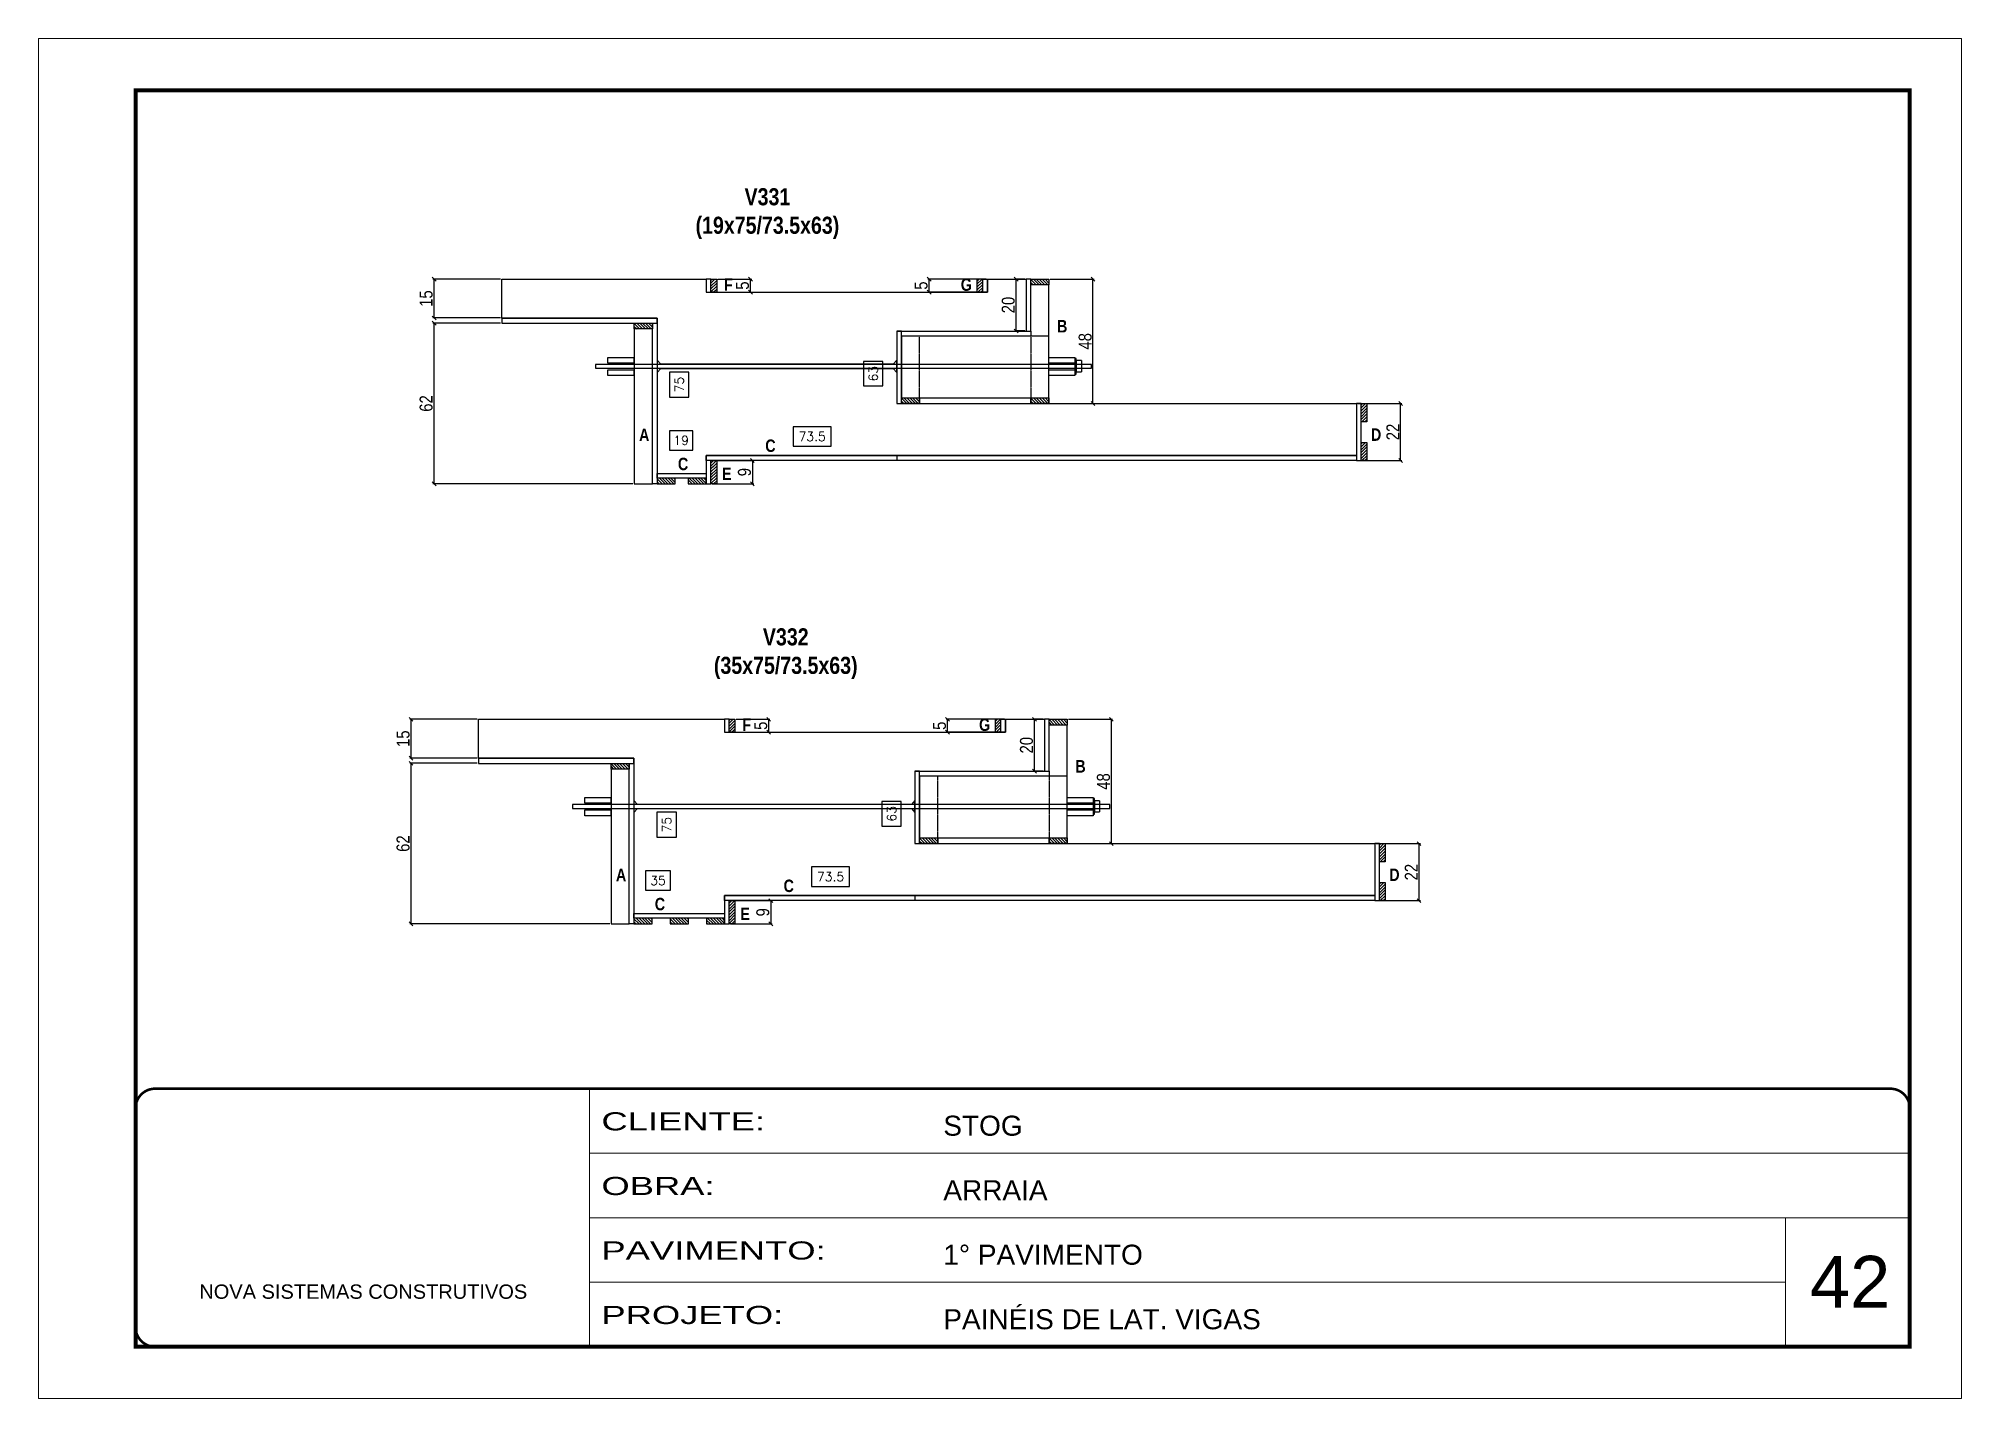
# Model space of a CAD drawing. Extents: x -3394 to 16474, y -5031 to 14397.
# Drawn here: x 5857 to 7342, y 1861 to 2911 of the extents above; entities that cross this region are included whole.
import ezdxf

# ---------------------------------------------------------------- set-up
doc = ezdxf.new("R2010")
doc.units = 0
for name, pattern in [('CONTINUO', [0]), ('DASHED', [0.75, 0.5, -0.25]), ('HIDDEN', [0.375, 0.25, -0.125])]:
    doc.linetypes.add(name, pattern=pattern)
doc.layers.get('0').update_dxf_attribs({"linetype": 'CONTINUOUS'})
doc.layers.get('Defpoints').update_dxf_attribs({"linetype": 'CONTINUOUS'})
for name, color, linetype in [('1HACHURA MADEIRAS', 1, 'CONTINUOUS'), ('COTA', 241, 'CONTINUOUS'), ('Cota Seção (2x)', 4, 'CONTINUOUS'), ('detalhes', 4, 'CONTINUOUS'), ('NOMENCLATURA', 7, 'CONTINUOUS'), ('Painéis', 200, 'CONTINUOUS'), ('presilha', 1, 'CONTINUOUS'), ('Sarr 3.5x7', 81, 'CONTINUOUS'), ('SARR_2.2x7', 40, 'CONTINUOUS'), ('SARR_3.5x7', 81, 'CONTINUOUS'), ('Tubo de PVC', 51, 'CONTINUOUS')]:
    doc.layers.add(name, color=color, linetype=linetype)
for name, color, linetype, lineweight in [('CARIMBO', 255, 'CONTINUOUS', 9), ('CONCRETO', 251, 'CONTINUOUS', 25), ('Folhas', 255, 'CONTINUOUS', 9), ('SARRAFO DE PRESSAO', 251, 'DASHED', 9)]:
    doc.layers.add(name, color=color, linetype=linetype, lineweight=lineweight)
doc.styles.add('ARIAL', font='arial.ttf')
doc.styles.add('COTA TECNICA 2X', font='techl___.ttf', dxfattribs={"height": 10})
doc.styles.add('ROMANS', font='romans.shx')
doc.styles.add('TECNICA', font='techb___.ttf', dxfattribs={"height": 10})
doc.styles.add('Tecnologia', font='')
doc.styles.get('Tecnologia').set_extended_font_data('Forgotten Futurist')
doc.dimstyles.new('Cota Seção interna', dxfattribs={"dimtxt": 7, "dimasz": 6, "dimexe": 0.18, "dimexo": 2, "dimgap": -4, "dimtad": 3, "dimdec": 1, "dimlfac": 0.5, "dimzin": 12, "dimdsep": 46, "dimtxsty": 'ROMANS', "dimblk": 'ARCHTICK', "dimcen": 0.09, "dimse1": 1, "dimse2": 1, "dimsd1": 1, "dimsd2": 1, "dimclrd": 180, "dimclre": 5, "dimclrt": 1, "dimadec": 0, "dimazin": 3, "dimtfac": 1, "dimtdec": 1, "dimtofl": 0, "dimtmove": 0, "dimatfit": 3, "dimldrblk": 'ARCHTICK', "dimfxl": 1, "dimtolj": 1, "dimtzin": 0, "dimarcsym": 0})
doc.dimstyles.new('SECAO', dxfattribs={"dimscale": 0.333333, "dimtxt": 5, "dimasz": 9, "dimexe": 3, "dimexo": 3, "dimgap": 3, "dimtad": 1, "dimdec": 1, "dimlfac": 0.5, "dimzin": 12, "dimdsep": 46, "dimtxsty": 'COTA TECNICA 2X', "dimblk1": 'OBLIQUE', "dimblk2": 'OBLIQUE', "dimsah": 1, "dimcen": 0.9, "dimclrd": 4, "dimclre": 4, "dimclrt": 240, "dimadec": 1, "dimazin": 3, "dimtfac": 1, "dimtdec": 1, "dimtmove": 0, "dimatfit": 3, "dimfxl": 1, "dimtolj": 1, "dimtzin": 12, "dimarcsym": 0})
pattern_1 = [(135, (38064.3618, -120825.6111), (-1.122532015, -1.122532015), [])]
pattern_2 = [(135, (38187.9618, -120945.2111), (-1.122532015, -1.122532015), [])]
pattern_3 = [(135, (38211.9618, -120945.2111), (-1.122532015, -1.122532015), [])]
pattern_4 = [(225, (129893.1002, 34195.5898), (1.122532015, -1.122532015), [])]
pattern_5 = [(225, (130395.0955, 33243.5992), (1.122532015, -1.122532015), [])]
pattern_6 = [(135, (37762.1618, -120791.6111), (-1.122532015, -1.122532015), [])]
pattern_7 = [(225, (130395.0955, 33213.5992), (1.122532015, -1.122532015), [])]
pattern_8 = [(135, (38046.5043, -121165.3854), (-1.122532015, -1.122532015), [])]
pattern_9 = [(135, (38202.1043, -121284.9854), (-1.122532015, -1.122532015), [])]
pattern_10 = [(135, (38194.1043, -121284.9854), (-1.122532015, -1.122532015), [])]
pattern_11 = [(225, (129907.2428, 33855.8155), (1.122532015, -1.122532015), [])]
pattern_12 = [(225, (130409.2381, 32903.825), (1.122532015, -1.122532015), [])]
pattern_13 = [(135, (37776.3043, -121131.3854), (-1.122532015, -1.122532015), [])]
pattern_14 = [(225, (130409.2381, 32873.825), (1.122532015, -1.122532015), [])]
pattern_15 = [(135, (38222.1043, -121284.9854), (-1.122532015, -1.122532015), [])]
pattern_16 = [(135, (37662.1618, -120883.2111), (-1.122532015, -1.122532015), [])]
pattern_17 = [(135, (37762.1618, -120883.2111), (-1.122532015, -1.122532015), [])]
pattern_18 = [(135, (37676.3043, -121222.9854), (-1.122532015, -1.122532015), [])]
pattern_19 = [(135, (37776.3043, -121222.9854), (-1.122532015, -1.122532015), [])]

msp = doc.modelspace()

# ---------------------------------------------------------------- texts
at = {"layer": 'CARIMBO', "style": 'ARIAL'}
msp.add_text('42', height=40, dxfattribs=at).set_placement((7225.07, 1930.94))
at = {"layer": 'detalhes', "style": 'TECNICA'}
for s, p in [('F', (6386.63, 2716.03)), ('G', (6569.4, 2715.99)), ('B', (6643.77, 2683.84)), ('A', (6321, 2599.98)), ('C', (6418.47, 2591.6)), ('D', (6886.17, 2600.16)), ('C', (6351, 2577.53)), ('E', (6385.03, 2569.9)), ('F', (6400.78, 2376.25)), ('G', (6583.55, 2376.22)), ('B', (6657.91, 2344.07)), ('A', (6303.14, 2260.2)), ('C', (6432.62, 2251.82)), ('D', (6900.31, 2260.38)), ('C', (6333.14, 2237.75)), ('E', (6399.17, 2230.13))]:
    msp.add_text(s, height=9.6, dxfattribs=at).set_placement(p)
at = {"layer": 'NOMENCLATURA', "char_height": 13.2, "attachment_point": 2, "style": 'TECNICA'}
for s, insert in [('\\A1;V331\\P(19x75/73.5x63)', (6420.11, 2795.22)), ('\\A1;V332\\P(35x75/73.5x63)', (6434.26, 2455.45))]:
    msp.add_mtext_dynamic_manual_height_columns(s, width=195.3133, gutter_width=1, heights=[0], dxfattribs=dict(at, insert=insert))

# ---------------------------------------------------------------- blocks, each defined once
blk = doc.blocks.new('9999999999')
at = {"color": 30, "linetype": 'CONTINUO'}
for p, q in [((98564.6, 34230.2), (98564.6, 34429.4)), ((98564.6, 34379.6), (99584, 34379.6)), ((98564.6, 34329.8), (99488, 34329.8)), ((99584, 34329.8), (99488, 34329.8)), ((99488, 34329.8), (99488, 34230.2)), ((98564.6, 34280), (99488, 34280))]:
    blk.add_line(p, q, dxfattribs=at)
at = {"color": 30, "linetype": 'CONTINUO', "const_width": 2}
blk.add_lwpolyline([(99584, 34230.2), (99584, 34414.4, 0.414214), (99569, 34429.4), (98229, 34429.4, 0.414214), (98214, 34414.4), (98214, 34245.2, 0.414214), (98229, 34230.2), (99584, 34230.2)], format="xyb", dxfattribs=at)
at = {"layer": 'Folhas'}
blk.add_lwpolyline([(98139, 34190.2), (99624, 34190.2), (99624, 35240.2), (98139, 35240.2)], close=True, dxfattribs=at)
at = {"layer": 'Folhas', "color": 30, "const_width": 3}
blk.add_lwpolyline([(98214, 34230.2), (99584, 34230.2), (99584, 35200.2), (98214, 35200.2)], close=True, dxfattribs=at)
at = {"color": 7, "linetype": 'Continuous', "ltscale": 5, "style": 'ARIAL'}
for s, height, p in [('STOG', 15.48, (98837.7, 34393.1)), ('ARRAIA', 15.48, (98837.7, 34343.3)), ('1° PAVIMENTO', 15.483, (98837.7, 34293.5)), ('NOVA SISTEMAS CONSTRUTIVOS', 11.059, (98263.2, 34267.2)), ('PAINÉIS DE LAT. VIGAS', 15.483, (98837.7, 34243.7))]:
    blk.add_text(s, height=height, dxfattribs=at).set_placement(p)
at = {"layer": 'Folhas', "color": 7, "style": 'Tecnologia', "width": 1.5}
for s, p in [('CLIENTE:', (98573.7, 34397.2)), ('OBRA:', (98573.7, 34347.3)), ('PAVIMENTO:', (98573.7, 34297.5)), ('PROJETO:', (98573.7, 34247.7))]:
    blk.add_text(s, height=14, dxfattribs=at).set_placement(p)
blk = doc.blocks.new('*D1399')
at = {"layer": 'Cota Seção (2x)', "color": 180, "lineweight": -2, "transparency": 16777216}
for p, q in [((6469.4, 2611), (6440.1, 2611)), ((6440.1, 2611), (6440.1, 2596)), ((6469.4, 2596), (6469.4, 2611)), ((6440.1, 2596), (6469.4, 2596))]:
    blk.add_line(p, q, dxfattribs=at)
at = {"layer": 'Defpoints', "color": 0, "transparency": 16777216}
for p in [(6372.9, 2592), (6372.9, 2589), (6519.9, 2585)]:
    blk.add_point(p, dxfattribs=at)
at = {"layer": 'Cota Seção (2x)', "color": 1, "transparency": 16777216, "insert": (6454.7, 2603.5), "char_height": 7, "attachment_point": 5, "style": 'ROMANS'}
blk.add_mtext('\\A1;73.5', dxfattribs=at)
blk = doc.blocks.new('_ArchTick')
at = {"color": 0, "linetype": 'ByBlock', "const_width": 0.15}
blk.add_lwpolyline([(-0.5, -0.5), (0.5, 0.5)], dxfattribs=at)
blk = doc.blocks.new('_Oblique')
at = {"color": 0, "linetype": 'ByBlock', "lineweight": -2}
blk.add_line((-0.5, -0.5), (0.5, 0.5), dxfattribs=at)
blk = doc.blocks.new('*D1373')
at = {"layer": 'COTA', "color": 4, "lineweight": -2, "transparency": 16777216}
for p, q in [((6638.5, 2725), (6672.5, 2725)), ((6671.5, 2629), (6671.5, 2725)), ((6638.5, 2629), (6672.5, 2629))]:
    blk.add_line(p, q, dxfattribs=at)
at = {"layer": 'Defpoints', "color": 0, "transparency": 16777216}
for p in [(6637.5, 2725), (6671.5, 2725), (6637.5, 2629)]:
    blk.add_point(p, dxfattribs=at)
at = {"layer": 'COTA', "color": 4, "lineweight": -2, "transparency": 16777216, "xscale": 3, "yscale": 3, "zscale": 3}
for p, rotation in [((6671.5, 2725), 90), ((6671.5, 2629), 270)]:
    blk.add_blockref('_Oblique', p, dxfattribs=dict(at, rotation=rotation))
at = {"layer": 'COTA', "color": 240, "transparency": 16777216, "insert": (6665.5, 2677), "char_height": 10, "attachment_point": 5, "rotation": 90, "style": 'COTA TECNICA 2X'}
blk.add_mtext('\\A1;48', dxfattribs=at)
blk = doc.blocks.new('*D1400')
at = {"layer": 'COTA', "color": 4, "lineweight": -2, "transparency": 16777216}
for p, q in [((6588.9, 2725), (6544, 2725)), ((6545, 2715), (6545, 2725)), ((6588.9, 2715), (6544, 2715))]:
    blk.add_line(p, q, dxfattribs=at)
at = {"layer": 'Defpoints', "color": 0, "transparency": 16777216}
for p in [(6545, 2725), (6589.9, 2725), (6589.9, 2715)]:
    blk.add_point(p, dxfattribs=at)
at = {"layer": 'COTA', "color": 4, "lineweight": -2, "transparency": 16777216, "xscale": 3, "yscale": 3, "zscale": 3}
for p, rotation in [((6545, 2725), 90), ((6545, 2715), 270)]:
    blk.add_blockref('_Oblique', p, dxfattribs=dict(at, rotation=rotation))
at = {"layer": 'COTA', "color": 240, "transparency": 16777216, "insert": (6538.8, 2720), "char_height": 10, "attachment_point": 5, "rotation": 90, "style": 'COTA TECNICA 2X'}
blk.add_mtext('\\A1;5', dxfattribs=at)
blk = doc.blocks.new('*D1401')
at = {"layer": 'COTA', "color": 4, "lineweight": -2, "transparency": 16777216}
for p, q in [((6381.9, 2725), (6408, 2725)), ((6407, 2715), (6407, 2725)), ((6381.9, 2715), (6408, 2715))]:
    blk.add_line(p, q, dxfattribs=at)
at = {"layer": 'Defpoints', "color": 0, "transparency": 16777216}
for p in [(6380.9, 2725), (6407, 2725), (6380.9, 2715)]:
    blk.add_point(p, dxfattribs=at)
at = {"layer": 'COTA', "color": 4, "lineweight": -2, "transparency": 16777216, "xscale": 3, "yscale": 3, "zscale": 3}
for p, rotation in [((6407, 2725), 90), ((6407, 2715), 270)]:
    blk.add_blockref('_Oblique', p, dxfattribs=dict(at, rotation=rotation))
at = {"layer": 'COTA', "color": 240, "transparency": 16777216, "insert": (6400.9, 2720), "char_height": 10, "attachment_point": 5, "rotation": 90, "style": 'COTA TECNICA 2X'}
blk.add_mtext('\\A1;5', dxfattribs=at)
blk = doc.blocks.new('*D1402')
at = {"layer": 'COTA', "color": 4, "lineweight": -2, "transparency": 16777216}
for p, q in [((6213.9, 2691), (6161.7, 2691)), ((6162.7, 2567), (6162.7, 2691)), ((6316.3, 2567), (6161.7, 2567))]:
    blk.add_line(p, q, dxfattribs=at)
at = {"layer": 'Defpoints', "color": 0, "transparency": 16777216}
for p in [(6162.7, 2691), (6214.9, 2691), (6317.3, 2567)]:
    blk.add_point(p, dxfattribs=at)
at = {"layer": 'COTA', "color": 4, "lineweight": -2, "transparency": 16777216, "xscale": 3, "yscale": 3, "zscale": 3}
for p, rotation in [((6162.7, 2691), 90), ((6162.7, 2567), 270)]:
    blk.add_blockref('_Oblique', p, dxfattribs=dict(at, rotation=rotation))
at = {"layer": 'COTA', "color": 240, "transparency": 16777216, "insert": (6156.6, 2629), "char_height": 10, "attachment_point": 5, "rotation": 90, "style": 'COTA TECNICA 2X'}
blk.add_mtext('\\A1;62', dxfattribs=at)
blk = doc.blocks.new('*D1403')
at = {"layer": 'COTA', "color": 4, "lineweight": -2, "transparency": 16777216}
for p, q in [((6213.9, 2725), (6161.7, 2725)), ((6162.7, 2695), (6162.7, 2725)), ((6213.9, 2695), (6161.7, 2695))]:
    blk.add_line(p, q, dxfattribs=at)
at = {"layer": 'Defpoints', "color": 0, "transparency": 16777216}
for p in [(6162.7, 2725), (6214.9, 2725), (6214.9, 2695)]:
    blk.add_point(p, dxfattribs=at)
at = {"layer": 'COTA', "color": 4, "lineweight": -2, "transparency": 16777216, "xscale": 3, "yscale": 3, "zscale": 3}
for p, rotation in [((6162.7, 2725), 90), ((6162.7, 2695), 270)]:
    blk.add_blockref('_Oblique', p, dxfattribs=dict(at, rotation=rotation))
at = {"layer": 'COTA', "color": 240, "transparency": 16777216, "insert": (6156.6, 2710), "char_height": 10, "attachment_point": 5, "rotation": 90, "style": 'COTA TECNICA 2X'}
blk.add_mtext('\\A1;15', dxfattribs=at)
blk = doc.blocks.new('*D1404')
at = {"layer": 'Cota Seção (2x)', "color": 180, "lineweight": -2, "transparency": 16777216}
for p, q in [((6362.5, 2608), (6344.5, 2608)), ((6344.5, 2608), (6344.5, 2593)), ((6362.5, 2593), (6362.5, 2608)), ((6344.5, 2593), (6362.5, 2593))]:
    blk.add_line(p, q, dxfattribs=at)
at = {"layer": 'Defpoints', "color": 0, "transparency": 16777216}
for p in [(6334.9, 2589), (6334.9, 2575), (6372.9, 2575)]:
    blk.add_point(p, dxfattribs=at)
at = {"layer": 'Cota Seção (2x)', "color": 1, "transparency": 16777216, "insert": (6353.5, 2600.5), "char_height": 7, "attachment_point": 5, "style": 'ROMANS'}
blk.add_mtext('\\A1;19', dxfattribs=at)
blk = doc.blocks.new('*D1405')
at = {"layer": 'COTA', "color": 4, "lineweight": -2, "transparency": 16777216}
for p, q in [((6875.9, 2629), (6910.1, 2629)), ((6909.1, 2585), (6909.1, 2629)), ((6875.9, 2585), (6910.1, 2585))]:
    blk.add_line(p, q, dxfattribs=at)
at = {"layer": 'Defpoints', "color": 0, "transparency": 16777216}
for p in [(6874.9, 2629), (6909.1, 2629), (6874.9, 2585)]:
    blk.add_point(p, dxfattribs=at)
at = {"layer": 'COTA', "color": 4, "lineweight": -2, "transparency": 16777216, "xscale": 3, "yscale": 3, "zscale": 3}
for p, rotation in [((6909.1, 2629), 90), ((6909.1, 2585), 270)]:
    blk.add_blockref('_Oblique', p, dxfattribs=dict(at, rotation=rotation))
at = {"layer": 'COTA', "color": 240, "transparency": 16777216, "insert": (6903.1, 2607), "char_height": 10, "attachment_point": 5, "rotation": 90, "style": 'COTA TECNICA 2X'}
blk.add_mtext('\\A1;22', dxfattribs=at)
blk = doc.blocks.new('*D1406')
at = {"layer": 'COTA', "color": 4, "lineweight": -2, "transparency": 16777216}
for p, q in [((6377.5, 2585), (6409.5, 2585)), ((6408.5, 2585), (6408.5, 2567)), ((6377.5, 2567), (6409.5, 2567))]:
    blk.add_line(p, q, dxfattribs=at)
at = {"layer": 'Defpoints', "color": 0, "transparency": 16777216}
for p in [(6376.5, 2585), (6376.5, 2567), (6408.5, 2567)]:
    blk.add_point(p, dxfattribs=at)
at = {"layer": 'COTA', "color": 4, "lineweight": -2, "transparency": 16777216, "xscale": 3, "yscale": 3, "zscale": 3}
for p, rotation in [((6408.5, 2585), 90), ((6408.5, 2567), 270)]:
    blk.add_blockref('_Oblique', p, dxfattribs=dict(at, rotation=rotation))
at = {"layer": 'COTA', "color": 240, "transparency": 16777216, "insert": (6402.4, 2576), "char_height": 10, "attachment_point": 5, "rotation": 90, "style": 'COTA TECNICA 2X'}
blk.add_mtext('\\A1;9', dxfattribs=at)
blk = doc.blocks.new('*D1407')
at = {"layer": 'COTA', "color": 4, "lineweight": -2, "transparency": 16777216}
for p, q in [((6618.9, 2725), (6611.2, 2725)), ((6612.2, 2685), (6612.2, 2725)), ((6618.9, 2685), (6611.2, 2685))]:
    blk.add_line(p, q, dxfattribs=at)
at = {"layer": 'Defpoints', "color": 0, "transparency": 16777216}
for p in [(6612.2, 2725), (6619.9, 2725), (6619.9, 2685)]:
    blk.add_point(p, dxfattribs=at)
at = {"layer": 'COTA', "color": 4, "lineweight": -2, "transparency": 16777216, "xscale": 3, "yscale": 3, "zscale": 3}
for p, rotation in [((6612.2, 2725), 90), ((6612.2, 2685), 270)]:
    blk.add_blockref('_Oblique', p, dxfattribs=dict(at, rotation=rotation))
at = {"layer": 'COTA', "color": 240, "transparency": 16777216, "insert": (6606.1, 2705), "char_height": 10, "attachment_point": 5, "rotation": 90, "style": 'COTA TECNICA 2X'}
blk.add_mtext('\\A1;20', dxfattribs=at)
blk = doc.blocks.new('*D1408')
at = {"layer": 'Cota Seção (2x)', "color": 180, "lineweight": -2, "transparency": 16777216}
for p, q in [((6359.5, 2653.3), (6344.5, 2653.3)), ((6344.5, 2653.3), (6344.5, 2633.9)), ((6359.5, 2633.9), (6359.5, 2653.3)), ((6344.5, 2633.9), (6359.5, 2633.9))]:
    blk.add_line(p, q, dxfattribs=at)
at = {"layer": 'Defpoints', "color": 0, "transparency": 16777216}
for p in [(6334.9, 2725), (6363.5, 2725), (6334.9, 2575)]:
    blk.add_point(p, dxfattribs=at)
at = {"layer": 'Cota Seção (2x)', "color": 1, "transparency": 16777216, "insert": (6352, 2643.6), "char_height": 7, "attachment_point": 5, "rotation": 90, "style": 'ROMANS'}
blk.add_mtext('\\A1;75', dxfattribs=at)
blk = doc.blocks.new('*D1409')
at = {"layer": 'Cota Seção (2x)', "color": 180, "lineweight": -2, "transparency": 16777216}
for p, q in [((6509.3, 2661.5), (6494.3, 2661.5)), ((6494.3, 2661.5), (6494.3, 2642.5)), ((6509.3, 2642.5), (6509.3, 2661.5)), ((6494.3, 2642.5), (6509.3, 2642.5))]:
    blk.add_line(p, q, dxfattribs=at)
at = {"layer": 'Defpoints', "color": 0, "transparency": 16777216}
for p in [(6513.3, 2715), (6519.9, 2715), (6519.9, 2589)]:
    blk.add_point(p, dxfattribs=at)
at = {"layer": 'Cota Seção (2x)', "color": 1, "transparency": 16777216, "insert": (6501.8, 2652), "char_height": 7, "attachment_point": 5, "rotation": 90, "style": 'ROMANS'}
blk.add_mtext('\\A1;63', dxfattribs=at)
blk = doc.blocks.new('*D1434')
at = {"layer": 'Cota Seção (2x)', "color": 180, "lineweight": -2, "transparency": 16777216}
for p, q in [((6483.5, 2271.2), (6454.2, 2271.2)), ((6454.2, 2271.2), (6454.2, 2256.2)), ((6483.5, 2256.2), (6483.5, 2271.2)), ((6454.2, 2256.2), (6483.5, 2256.2))]:
    blk.add_line(p, q, dxfattribs=at)
at = {"layer": 'Defpoints', "color": 0, "transparency": 16777216}
for p in [(6387.1, 2252.2), (6387.1, 2249.2), (6534.1, 2245.2)]:
    blk.add_point(p, dxfattribs=at)
at = {"layer": 'Cota Seção (2x)', "color": 1, "transparency": 16777216, "insert": (6468.9, 2263.7), "char_height": 7, "attachment_point": 5, "style": 'ROMANS'}
blk.add_mtext('\\A1;73.5', dxfattribs=at)
blk = doc.blocks.new('*D1394')
at = {"layer": 'COTA', "color": 4, "lineweight": -2, "transparency": 16777216}
for p, q in [((6652.7, 2385.2), (6686.7, 2385.2)), ((6685.7, 2289.2), (6685.7, 2385.2)), ((6652.7, 2289.2), (6686.7, 2289.2))]:
    blk.add_line(p, q, dxfattribs=at)
at = {"layer": 'Defpoints', "color": 0, "transparency": 16777216}
for p in [(6651.7, 2385.2), (6685.7, 2385.2), (6651.7, 2289.2)]:
    blk.add_point(p, dxfattribs=at)
at = {"layer": 'COTA', "color": 4, "lineweight": -2, "transparency": 16777216, "xscale": 3, "yscale": 3, "zscale": 3}
for p, rotation in [((6685.7, 2385.2), 90), ((6685.7, 2289.2), 270)]:
    blk.add_blockref('_Oblique', p, dxfattribs=dict(at, rotation=rotation))
at = {"layer": 'COTA', "color": 240, "transparency": 16777216, "insert": (6679.6, 2337.2), "char_height": 10, "attachment_point": 5, "rotation": 90, "style": 'COTA TECNICA 2X'}
blk.add_mtext('\\A1;48', dxfattribs=at)
blk = doc.blocks.new('*D1435')
at = {"layer": 'COTA', "color": 4, "lineweight": -2, "transparency": 16777216}
for p, q in [((6603.1, 2385.2), (6558.1, 2385.2)), ((6559.1, 2375.2), (6559.1, 2385.2)), ((6603.1, 2375.2), (6558.1, 2375.2))]:
    blk.add_line(p, q, dxfattribs=at)
at = {"layer": 'Defpoints', "color": 0, "transparency": 16777216}
for p in [(6559.1, 2385.2), (6604.1, 2385.2), (6604.1, 2375.2)]:
    blk.add_point(p, dxfattribs=at)
at = {"layer": 'COTA', "color": 4, "lineweight": -2, "transparency": 16777216, "xscale": 3, "yscale": 3, "zscale": 3}
for p, rotation in [((6559.1, 2385.2), 90), ((6559.1, 2375.2), 270)]:
    blk.add_blockref('_Oblique', p, dxfattribs=dict(at, rotation=rotation))
at = {"layer": 'COTA', "color": 240, "transparency": 16777216, "insert": (6553, 2380.2), "char_height": 10, "attachment_point": 5, "rotation": 90, "style": 'COTA TECNICA 2X'}
blk.add_mtext('\\A1;5', dxfattribs=at)
blk = doc.blocks.new('*D1436')
at = {"layer": 'COTA', "color": 4, "lineweight": -2, "transparency": 16777216}
for p, q in [((6396.1, 2385.2), (6422.1, 2385.2)), ((6421.1, 2375.2), (6421.1, 2385.2)), ((6396.1, 2375.2), (6422.1, 2375.2))]:
    blk.add_line(p, q, dxfattribs=at)
at = {"layer": 'Defpoints', "color": 0, "transparency": 16777216}
for p in [(6395.1, 2385.2), (6421.1, 2385.2), (6395.1, 2375.2)]:
    blk.add_point(p, dxfattribs=at)
at = {"layer": 'COTA', "color": 4, "lineweight": -2, "transparency": 16777216, "xscale": 3, "yscale": 3, "zscale": 3}
for p, rotation in [((6421.1, 2385.2), 90), ((6421.1, 2375.2), 270)]:
    blk.add_blockref('_Oblique', p, dxfattribs=dict(at, rotation=rotation))
at = {"layer": 'COTA', "color": 240, "transparency": 16777216, "insert": (6415, 2380.2), "char_height": 10, "attachment_point": 5, "rotation": 90, "style": 'COTA TECNICA 2X'}
blk.add_mtext('\\A1;5', dxfattribs=at)
blk = doc.blocks.new('*D1437')
at = {"layer": 'COTA', "color": 4, "lineweight": -2, "transparency": 16777216}
for p, q in [((6196.1, 2351.2), (6143.9, 2351.2)), ((6144.9, 2227.2), (6144.9, 2351.2)), ((6298.5, 2227.2), (6143.9, 2227.2))]:
    blk.add_line(p, q, dxfattribs=at)
at = {"layer": 'Defpoints', "color": 0, "transparency": 16777216}
for p in [(6144.9, 2351.2), (6197.1, 2351.2), (6299.5, 2227.2)]:
    blk.add_point(p, dxfattribs=at)
at = {"layer": 'COTA', "color": 4, "lineweight": -2, "transparency": 16777216, "xscale": 3, "yscale": 3, "zscale": 3}
for p, rotation in [((6144.9, 2351.2), 90), ((6144.9, 2227.2), 270)]:
    blk.add_blockref('_Oblique', p, dxfattribs=dict(at, rotation=rotation))
at = {"layer": 'COTA', "color": 240, "transparency": 16777216, "insert": (6138.8, 2289.2), "char_height": 10, "attachment_point": 5, "rotation": 90, "style": 'COTA TECNICA 2X'}
blk.add_mtext('\\A1;62', dxfattribs=at)
blk = doc.blocks.new('*D1438')
at = {"layer": 'COTA', "color": 4, "lineweight": -2, "transparency": 16777216}
for p, q in [((6196.1, 2385.2), (6143.9, 2385.2)), ((6144.9, 2355.2), (6144.9, 2385.2)), ((6196.1, 2355.2), (6143.9, 2355.2))]:
    blk.add_line(p, q, dxfattribs=at)
at = {"layer": 'Defpoints', "color": 0, "transparency": 16777216}
for p in [(6144.9, 2385.2), (6197.1, 2385.2), (6197.1, 2355.2)]:
    blk.add_point(p, dxfattribs=at)
at = {"layer": 'COTA', "color": 4, "lineweight": -2, "transparency": 16777216, "xscale": 3, "yscale": 3, "zscale": 3}
for p, rotation in [((6144.9, 2385.2), 90), ((6144.9, 2355.2), 270)]:
    blk.add_blockref('_Oblique', p, dxfattribs=dict(at, rotation=rotation))
at = {"layer": 'COTA', "color": 240, "transparency": 16777216, "insert": (6138.8, 2370.2), "char_height": 10, "attachment_point": 5, "rotation": 90, "style": 'COTA TECNICA 2X'}
blk.add_mtext('\\A1;15', dxfattribs=at)
blk = doc.blocks.new('*D1439')
at = {"layer": 'Cota Seção (2x)', "color": 180, "lineweight": -2, "transparency": 16777216}
for p, q in [((6345.3, 2268.2), (6326, 2268.2)), ((6326, 2268.2), (6326, 2253.2)), ((6345.3, 2253.2), (6345.3, 2268.2)), ((6326, 2253.2), (6345.3, 2253.2))]:
    blk.add_line(p, q, dxfattribs=at)
at = {"layer": 'Defpoints', "color": 0, "transparency": 16777216}
for p in [(6317.1, 2249.2), (6317.1, 2235.2), (6387.1, 2235.2)]:
    blk.add_point(p, dxfattribs=at)
at = {"layer": 'Cota Seção (2x)', "color": 1, "transparency": 16777216, "insert": (6335.6, 2260.7), "char_height": 7, "attachment_point": 5, "style": 'ROMANS'}
blk.add_mtext('\\A1;35', dxfattribs=at)
blk = doc.blocks.new('*D1440')
at = {"layer": 'COTA', "color": 4, "lineweight": -2, "transparency": 16777216}
for p, q in [((6890.1, 2289.2), (6924.3, 2289.2)), ((6923.3, 2245.2), (6923.3, 2289.2)), ((6890.1, 2245.2), (6924.3, 2245.2))]:
    blk.add_line(p, q, dxfattribs=at)
at = {"layer": 'Defpoints', "color": 0, "transparency": 16777216}
for p in [(6889.1, 2289.2), (6923.3, 2289.2), (6889.1, 2245.2)]:
    blk.add_point(p, dxfattribs=at)
at = {"layer": 'COTA', "color": 4, "lineweight": -2, "transparency": 16777216, "xscale": 3, "yscale": 3, "zscale": 3}
for p, rotation in [((6923.3, 2289.2), 90), ((6923.3, 2245.2), 270)]:
    blk.add_blockref('_Oblique', p, dxfattribs=dict(at, rotation=rotation))
at = {"layer": 'COTA', "color": 240, "transparency": 16777216, "insert": (6917.3, 2267.2), "char_height": 10, "attachment_point": 5, "rotation": 90, "style": 'COTA TECNICA 2X'}
blk.add_mtext('\\A1;22', dxfattribs=at)
blk = doc.blocks.new('*D1441')
at = {"layer": 'COTA', "color": 4, "lineweight": -2, "transparency": 16777216}
for p, q in [((6391.7, 2245.2), (6423.7, 2245.2)), ((6422.7, 2245.2), (6422.7, 2227.2)), ((6391.7, 2227.2), (6423.7, 2227.2))]:
    blk.add_line(p, q, dxfattribs=at)
at = {"layer": 'Defpoints', "color": 0, "transparency": 16777216}
for p in [(6390.7, 2245.2), (6390.7, 2227.2), (6422.7, 2227.2)]:
    blk.add_point(p, dxfattribs=at)
at = {"layer": 'COTA', "color": 4, "lineweight": -2, "transparency": 16777216, "xscale": 3, "yscale": 3, "zscale": 3}
for p, rotation in [((6422.7, 2245.2), 90), ((6422.7, 2227.2), 270)]:
    blk.add_blockref('_Oblique', p, dxfattribs=dict(at, rotation=rotation))
at = {"layer": 'COTA', "color": 240, "transparency": 16777216, "insert": (6416.6, 2236.2), "char_height": 10, "attachment_point": 5, "rotation": 90, "style": 'COTA TECNICA 2X'}
blk.add_mtext('\\A1;9', dxfattribs=at)
blk = doc.blocks.new('*D1442')
at = {"layer": 'COTA', "color": 4, "lineweight": -2, "transparency": 16777216}
for p, q in [((6633.1, 2385.2), (6625.3, 2385.2)), ((6626.3, 2345.2), (6626.3, 2385.2)), ((6633.1, 2345.2), (6625.3, 2345.2))]:
    blk.add_line(p, q, dxfattribs=at)
at = {"layer": 'Defpoints', "color": 0, "transparency": 16777216}
for p in [(6626.3, 2385.2), (6634.1, 2385.2), (6634.1, 2345.2)]:
    blk.add_point(p, dxfattribs=at)
at = {"layer": 'COTA', "color": 4, "lineweight": -2, "transparency": 16777216, "xscale": 3, "yscale": 3, "zscale": 3}
for p, rotation in [((6626.3, 2385.2), 90), ((6626.3, 2345.2), 270)]:
    blk.add_blockref('_Oblique', p, dxfattribs=dict(at, rotation=rotation))
at = {"layer": 'COTA', "color": 240, "transparency": 16777216, "insert": (6620.2, 2365.2), "char_height": 10, "attachment_point": 5, "rotation": 90, "style": 'COTA TECNICA 2X'}
blk.add_mtext('\\A1;20', dxfattribs=at)
blk = doc.blocks.new('*D1443')
at = {"layer": 'Cota Seção (2x)', "color": 180, "lineweight": -2, "transparency": 16777216}
for p, q in [((6349.8, 2313.5), (6334.8, 2313.5)), ((6334.8, 2313.5), (6334.8, 2294.1)), ((6349.8, 2294.1), (6349.8, 2313.5)), ((6334.8, 2294.1), (6349.8, 2294.1))]:
    blk.add_line(p, q, dxfattribs=at)
at = {"layer": 'Defpoints', "color": 0, "transparency": 16777216}
for p in [(6341.4, 2385.2), (6353.8, 2385.2), (6317.1, 2235.2)]:
    blk.add_point(p, dxfattribs=at)
at = {"layer": 'Cota Seção (2x)', "color": 1, "transparency": 16777216, "insert": (6342.3, 2303.8), "char_height": 7, "attachment_point": 5, "rotation": 90, "style": 'ROMANS'}
blk.add_mtext('\\A1;75', dxfattribs=at)
blk = doc.blocks.new('*D1444')
at = {"layer": 'Cota Seção (2x)', "color": 180, "lineweight": -2, "transparency": 16777216}
for p, q in [((6523.5, 2321.7), (6508.5, 2321.7)), ((6508.5, 2321.7), (6508.5, 2302.7)), ((6523.5, 2302.7), (6523.5, 2321.7)), ((6508.5, 2302.7), (6523.5, 2302.7))]:
    blk.add_line(p, q, dxfattribs=at)
at = {"layer": 'Defpoints', "color": 0, "transparency": 16777216}
for p in [(6527.5, 2375.2), (6534.1, 2375.2), (6534.1, 2249.2)]:
    blk.add_point(p, dxfattribs=at)
at = {"layer": 'Cota Seção (2x)', "color": 1, "transparency": 16777216, "insert": (6516, 2312.2), "char_height": 7, "attachment_point": 5, "rotation": 90, "style": 'ROMANS'}
blk.add_mtext('\\A1;63', dxfattribs=at)

# ---------------------------------------------------------------- dimensions: what is measured, and where the dimension line sits
at = {"layer": 'COTA'}
for base, p1, p2, picture, middle in [((6162.74, 2724.96), (6214.93, 2694.96), (6214.93, 2724.96), '*D1403', (6156.63, 2709.96)), ((6612.19, 2724.96), (6619.93, 2684.96), (6619.93, 2724.96), '*D1407', (6606.08, 2704.96)), ((6671.55, 2724.96), (6637.53, 2628.96), (6637.53, 2724.96), '*D1373', (6665.45, 2676.96)), ((6162.74, 2690.96), (6317.33, 2566.96), (6214.93, 2690.96), '*D1402', (6156.64, 2628.96)), ((6909.12, 2628.96), (6874.93, 2584.96), (6874.93, 2628.96), '*D1405', (6903.12, 2606.96)), ((6408.52, 2566.96), (6376.53, 2584.96), (6376.53, 2566.96), '*D1406', (6402.43, 2575.96)), ((6144.88, 2385.18), (6197.07, 2355.18), (6197.07, 2385.18), '*D1438', (6138.78, 2370.18)), ((6626.33, 2385.18), (6634.07, 2345.18), (6634.07, 2385.18), '*D1442', (6620.23, 2365.18)), ((6685.69, 2385.18), (6651.67, 2289.18), (6651.67, 2385.18), '*D1394', (6679.59, 2337.18)), ((6144.88, 2351.18), (6299.47, 2227.18), (6197.07, 2351.18), '*D1437', (6138.78, 2289.18)), ((6923.27, 2289.18), (6889.07, 2245.18), (6889.07, 2289.18), '*D1440', (6917.27, 2267.18)), ((6422.66, 2227.18), (6390.67, 2245.18), (6390.67, 2227.18), '*D1441', (6416.57, 2236.18))]:
    dim = msp.add_linear_dim(base=base, p1=p1, p2=p2, angle=90, dimstyle='SECAO', dxfattribs=at)
    dim.commit()
    dim.dimension.update_dxf_attribs({"geometry": picture, "text_midpoint": middle})
for base, p1, p2, picture, middle in [((6406.99, 2724.96), (6380.93, 2714.96), (6380.93, 2724.96), '*D1401', (6406.99, 2719.96)), ((6544.96, 2724.96), (6589.93, 2714.96), (6589.93, 2724.96), '*D1400', (6544.96, 2719.96)), ((6421.14, 2385.18), (6395.07, 2375.18), (6395.07, 2385.18), '*D1436', (6421.14, 2380.18)), ((6559.1, 2385.18), (6604.07, 2375.18), (6604.07, 2385.18), '*D1435', (6559.1, 2380.18))]:
    dim = msp.add_linear_dim(base=base, p1=p1, p2=p2, angle=90, dimstyle='SECAO', dxfattribs=at)
    dim.commit()
    dim.dimension.update_dxf_attribs({"geometry": picture, "text_midpoint": middle, "dimtype": 160})
at = {"layer": 'Cota Seção (2x)'}
for base, p1, p2, angle, picture, middle in [((6363.54, 2724.96), (6334.93, 2574.96), (6334.93, 2724.96), 90, '*D1408', (6363.54, 2643.59)), ((6513.33, 2714.96), (6519.93, 2588.96), (6519.93, 2714.96), 90, '*D1409', (6513.33, 2651.96)), ((6334.93, 2589.01), (6372.93, 2574.96), (6334.93, 2574.96), 180, '*D1404', (6353.5, 2589.01)), ((6372.93, 2592.01), (6519.93, 2584.96), (6372.93, 2588.96), 180, '*D1399', (6454.74, 2592.01)), ((6353.75, 2385.18), (6317.07, 2235.18), (6341.38, 2385.18), 90, '*D1443', (6353.75, 2303.82)), ((6527.47, 2375.18), (6534.07, 2249.18), (6534.07, 2375.18), 90, '*D1444', (6527.47, 2312.18)), ((6317.07, 2249.23), (6387.07, 2235.18), (6317.07, 2235.18), 180, '*D1439', (6335.65, 2249.23)), ((6387.07, 2252.24), (6534.07, 2245.18), (6387.07, 2249.18), 180, '*D1434', (6468.88, 2252.24))]:
    dim = msp.add_linear_dim(base=base, p1=p1, p2=p2, angle=angle, dimstyle='Cota Seção interna', dxfattribs=at)
    dim.commit()
    dim.dimension.update_dxf_attribs({"geometry": picture, "text_midpoint": middle, "dimtype": 160})

# ---------------------------------------------------------------- hatches: boundary and pattern name
at = {"layer": 'SARR_2.2x7'}
h = msp.add_hatch(dxfattribs=at)
h.set_pattern_fill('ANSI31', color=256, scale=0.5)
h.set_pattern_definition([(45, (-118520.0312, -30297.6646), (-1.122532015, 1.122532015), [])])
h.paths.add_polyline_path([(6376.53, 2724.96), (6380.93, 2724.96), (6380.93, 2714.96), (6376.53, 2714.96)])
h = msp.add_hatch(dxfattribs=at)
h.set_pattern_fill('ANSI31', color=256, scale=0.5)
h.set_pattern_definition([(45, (-118518.0312, -30297.6646), (-1.122532015, 1.122532015), [])])
h.paths.add_polyline_path([(6586.33, 2724.96), (6581.93, 2724.96), (6581.93, 2714.96), (6586.33, 2714.96)])
h = msp.add_hatch(dxfattribs=at)
h.set_pattern_fill('ANSI31', color=256, scale=0.5, angle=90)
h.set_pattern_definition(pattern_6)
h.paths.add_polyline_path([(6637.53, 2724.96), (6637.53, 2720.56), (6623.53, 2720.56), (6623.53, 2724.96)])
h = msp.add_hatch(dxfattribs=at)
h.set_pattern_fill('ANSI31', color=256, scale=0.5, angle=90)
h.set_pattern_definition(pattern_6)
h.paths.add_polyline_path([(6637.53, 2724.96), (6637.53, 2720.56), (6623.53, 2720.56), (6623.53, 2724.96)])
h = msp.add_hatch(dxfattribs=at)
h.set_pattern_fill('ANSI31', color=256, scale=0.5, angle=90)
h.set_pattern_definition(pattern_1)
h.paths.add_polyline_path([(6331.33, 2690.96), (6331.33, 2686.56), (6317.33, 2686.56), (6317.33, 2690.96)])
h = msp.add_hatch(dxfattribs=at)
h.set_pattern_fill('ANSI31', color=256, scale=0.5, angle=90)
h.set_pattern_definition(pattern_1)
h.paths.add_polyline_path([(6331.33, 2690.96), (6331.33, 2686.56), (6317.33, 2686.56), (6317.33, 2690.96)])
h = msp.add_hatch(dxfattribs=at)
h.set_pattern_fill('ANSI31', color=256, scale=0.5, angle=90)
h.set_pattern_definition(pattern_16)
h.paths.add_polyline_path([(6537.53, 2633.36), (6537.53, 2628.96), (6523.53, 2628.96), (6523.53, 2633.36)])
h = msp.add_hatch(dxfattribs=at)
h.set_pattern_fill('ANSI31', color=256, scale=0.5, angle=90)
h.set_pattern_definition(pattern_16)
h.paths.add_polyline_path([(6537.53, 2633.36), (6537.53, 2628.96), (6523.53, 2628.96), (6523.53, 2633.36)])
h = msp.add_hatch(dxfattribs=at)
h.set_pattern_fill('ANSI31', color=256, scale=0.5, angle=90)
h.set_pattern_definition(pattern_17)
h.paths.add_polyline_path([(6637.53, 2633.36), (6637.53, 2628.96), (6623.53, 2628.96), (6623.53, 2633.36)])
h = msp.add_hatch(dxfattribs=at)
h.set_pattern_fill('ANSI31', color=256, scale=0.5, angle=90)
h.set_pattern_definition(pattern_17)
h.paths.add_polyline_path([(6637.53, 2633.36), (6637.53, 2628.96), (6623.53, 2628.96), (6623.53, 2633.36)])
h = msp.add_hatch(dxfattribs=at)
h.set_pattern_fill('ANSI31', color=256, scale=0.5, angle=180)
h.set_pattern_definition(pattern_5)
h.paths.add_polyline_path([(6878.53, 2628.96), (6882.93, 2628.96), (6882.93, 2614.96), (6878.53, 2614.96)])
h = msp.add_hatch(dxfattribs=at)
h.set_pattern_fill('ANSI31', color=256, scale=0.5, angle=180)
h.set_pattern_definition(pattern_5)
h.paths.add_polyline_path([(6878.53, 2628.96), (6882.93, 2628.96), (6882.93, 2614.96), (6878.53, 2614.96)])
h = msp.add_hatch(dxfattribs=at)
h.set_pattern_fill('ANSI31', color=256, scale=0.5, angle=180)
h.set_pattern_definition(pattern_7)
h.paths.add_polyline_path([(6878.53, 2598.96), (6882.93, 2598.96), (6882.93, 2584.96), (6878.53, 2584.96)])
h = msp.add_hatch(dxfattribs=at)
h.set_pattern_fill('ANSI31', color=256, scale=0.5, angle=180)
h.set_pattern_definition(pattern_7)
h.paths.add_polyline_path([(6878.53, 2598.96), (6882.93, 2598.96), (6882.93, 2584.96), (6878.53, 2584.96)])
h = msp.add_hatch(dxfattribs=at)
h.set_pattern_fill('ANSI31', color=256, scale=0.5, angle=180)
h.set_pattern_definition(pattern_4)
h.paths.add_polyline_path([(6376.53, 2584.96), (6380.93, 2584.96), (6380.93, 2566.96), (6376.53, 2566.96)])
h = msp.add_hatch(dxfattribs=at)
h.set_pattern_fill('ANSI31', color=256, scale=0.5, angle=90)
h.set_pattern_definition(pattern_3)
h.paths.add_polyline_path([(6348.93, 2571.36), (6348.93, 2566.96), (6334.93, 2566.96), (6334.93, 2571.36)])
h = msp.add_hatch(dxfattribs=at)
h.set_pattern_fill('ANSI31', color=256, scale=0.5, angle=90)
h.set_pattern_definition(pattern_3)
h.paths.add_polyline_path([(6348.93, 2571.36), (6348.93, 2566.96), (6334.93, 2566.96), (6334.93, 2571.36)])
h = msp.add_hatch(dxfattribs=at)
h.set_pattern_fill('ANSI31', color=256, scale=0.5, angle=90)
h.set_pattern_definition(pattern_2)
h.paths.add_polyline_path([(6372.93, 2571.36), (6372.93, 2566.96), (6358.93, 2566.96), (6358.93, 2571.36)])
h = msp.add_hatch(dxfattribs=at)
h.set_pattern_fill('ANSI31', color=256, scale=0.5, angle=90)
h.set_pattern_definition(pattern_2)
h.paths.add_polyline_path([(6372.93, 2571.36), (6372.93, 2566.96), (6358.93, 2566.96), (6358.93, 2571.36)])
h = msp.add_hatch(dxfattribs=at)
h.set_pattern_fill('ANSI31', color=256, scale=0.5, angle=180)
h.set_pattern_definition(pattern_4)
h.paths.add_polyline_path([(6376.53, 2580.96), (6380.93, 2580.96), (6380.93, 2566.96), (6376.53, 2566.96)])
h = msp.add_hatch(dxfattribs=at)
h.set_pattern_fill('ANSI31', color=256, scale=0.5)
h.set_pattern_definition([(45, (-118505.8886, -30637.439), (-1.122532015, 1.122532015), [])])
h.paths.add_polyline_path([(6390.67, 2385.18), (6395.07, 2385.18), (6395.07, 2375.18), (6390.67, 2375.18)])
h = msp.add_hatch(dxfattribs=at)
h.set_pattern_fill('ANSI31', color=256, scale=0.5)
h.set_pattern_definition([(45, (-118503.8886, -30637.439), (-1.122532015, 1.122532015), [])])
h.paths.add_polyline_path([(6600.47, 2385.18), (6596.07, 2385.18), (6596.07, 2375.18), (6600.47, 2375.18)])
h = msp.add_hatch(dxfattribs=at)
h.set_pattern_fill('ANSI31', color=256, scale=0.5, angle=90)
h.set_pattern_definition(pattern_13)
h.paths.add_polyline_path([(6651.67, 2385.18), (6651.67, 2380.78), (6637.67, 2380.78), (6637.67, 2385.18)])
h = msp.add_hatch(dxfattribs=at)
h.set_pattern_fill('ANSI31', color=256, scale=0.5, angle=90)
h.set_pattern_definition(pattern_13)
h.paths.add_polyline_path([(6651.67, 2385.18), (6651.67, 2380.78), (6637.67, 2380.78), (6637.67, 2385.18)])
h = msp.add_hatch(dxfattribs=at)
h.set_pattern_fill('ANSI31', color=256, scale=0.5, angle=90)
h.set_pattern_definition(pattern_8)
h.paths.add_polyline_path([(6313.47, 2351.18), (6313.47, 2346.78), (6299.47, 2346.78), (6299.47, 2351.18)])
h = msp.add_hatch(dxfattribs=at)
h.set_pattern_fill('ANSI31', color=256, scale=0.5, angle=90)
h.set_pattern_definition(pattern_8)
h.paths.add_polyline_path([(6313.47, 2351.18), (6313.47, 2346.78), (6299.47, 2346.78), (6299.47, 2351.18)])
h = msp.add_hatch(dxfattribs=at)
h.set_pattern_fill('ANSI31', color=256, scale=0.5, angle=90)
h.set_pattern_definition(pattern_18)
h.paths.add_polyline_path([(6551.67, 2293.58), (6551.67, 2289.18), (6537.67, 2289.18), (6537.67, 2293.58)])
h = msp.add_hatch(dxfattribs=at)
h.set_pattern_fill('ANSI31', color=256, scale=0.5, angle=90)
h.set_pattern_definition(pattern_18)
h.paths.add_polyline_path([(6551.67, 2293.58), (6551.67, 2289.18), (6537.67, 2289.18), (6537.67, 2293.58)])
h = msp.add_hatch(dxfattribs=at)
h.set_pattern_fill('ANSI31', color=256, scale=0.5, angle=90)
h.set_pattern_definition(pattern_19)
h.paths.add_polyline_path([(6651.67, 2293.58), (6651.67, 2289.18), (6637.67, 2289.18), (6637.67, 2293.58)])
h = msp.add_hatch(dxfattribs=at)
h.set_pattern_fill('ANSI31', color=256, scale=0.5, angle=90)
h.set_pattern_definition(pattern_19)
h.paths.add_polyline_path([(6651.67, 2293.58), (6651.67, 2289.18), (6637.67, 2289.18), (6637.67, 2293.58)])
h = msp.add_hatch(dxfattribs=at)
h.set_pattern_fill('ANSI31', color=256, scale=0.5, angle=180)
h.set_pattern_definition(pattern_12)
h.paths.add_polyline_path([(6892.67, 2289.18), (6897.07, 2289.18), (6897.07, 2275.18), (6892.67, 2275.18)])
h = msp.add_hatch(dxfattribs=at)
h.set_pattern_fill('ANSI31', color=256, scale=0.5, angle=180)
h.set_pattern_definition(pattern_12)
h.paths.add_polyline_path([(6892.67, 2289.18), (6897.07, 2289.18), (6897.07, 2275.18), (6892.67, 2275.18)])
h = msp.add_hatch(dxfattribs=at)
h.set_pattern_fill('ANSI31', color=256, scale=0.5, angle=180)
h.set_pattern_definition(pattern_14)
h.paths.add_polyline_path([(6892.67, 2259.18), (6897.07, 2259.18), (6897.07, 2245.18), (6892.67, 2245.18)])
h = msp.add_hatch(dxfattribs=at)
h.set_pattern_fill('ANSI31', color=256, scale=0.5, angle=180)
h.set_pattern_definition(pattern_14)
h.paths.add_polyline_path([(6892.67, 2259.18), (6897.07, 2259.18), (6897.07, 2245.18), (6892.67, 2245.18)])
h = msp.add_hatch(dxfattribs=at)
h.set_pattern_fill('ANSI31', color=256, scale=0.5, angle=180)
h.set_pattern_definition(pattern_11)
h.paths.add_polyline_path([(6390.67, 2245.18), (6395.07, 2245.18), (6395.07, 2227.18), (6390.67, 2227.18)])
h = msp.add_hatch(dxfattribs=at)
h.set_pattern_fill('ANSI31', color=256, scale=0.5, angle=90)
h.set_pattern_definition(pattern_10)
h.paths.add_polyline_path([(6331.07, 2231.58), (6331.07, 2227.18), (6317.07, 2227.18), (6317.07, 2231.58)])
h = msp.add_hatch(dxfattribs=at)
h.set_pattern_fill('ANSI31', color=256, scale=0.5, angle=90)
h.set_pattern_definition(pattern_10)
h.paths.add_polyline_path([(6331.07, 2231.58), (6331.07, 2227.18), (6317.07, 2227.18), (6317.07, 2231.58)])
h = msp.add_hatch(dxfattribs=at)
h.set_pattern_fill('ANSI31', color=256, scale=0.5, angle=90)
h.set_pattern_definition(pattern_15)
h.paths.add_polyline_path([(6359.07, 2231.58), (6359.07, 2227.18), (6345.07, 2227.18), (6345.07, 2231.58)])
h = msp.add_hatch(dxfattribs=at)
h.set_pattern_fill('ANSI31', color=256, scale=0.5, angle=90)
h.set_pattern_definition(pattern_15)
h.paths.add_polyline_path([(6359.07, 2231.58), (6359.07, 2227.18), (6345.07, 2227.18), (6345.07, 2231.58)])
h = msp.add_hatch(dxfattribs=at)
h.set_pattern_fill('ANSI31', color=256, scale=0.5, angle=90)
h.set_pattern_definition(pattern_9)
h.paths.add_polyline_path([(6387.07, 2231.58), (6387.07, 2227.18), (6373.07, 2227.18), (6373.07, 2231.58)])
h = msp.add_hatch(dxfattribs=at)
h.set_pattern_fill('ANSI31', color=256, scale=0.5, angle=90)
h.set_pattern_definition(pattern_9)
h.paths.add_polyline_path([(6387.07, 2231.58), (6387.07, 2227.18), (6373.07, 2227.18), (6373.07, 2231.58)])
h = msp.add_hatch(dxfattribs=at)
h.set_pattern_fill('ANSI31', color=256, scale=0.5, angle=180)
h.set_pattern_definition(pattern_11)
h.paths.add_polyline_path([(6390.67, 2241.18), (6395.07, 2241.18), (6395.07, 2227.18), (6390.67, 2227.18)])

# ---------------------------------------------------------------- linework, layer by layer
at = {"layer": '1HACHURA MADEIRAS', "elevation": 0}
for points in [[(6296.93, 2664.56), (6316.93, 2664.56), (6316.93, 2660.16), (6296.93, 2660.16)], [(6637.53, 2664.56), (6657.53, 2664.56), (6657.53, 2660.16), (6637.53, 2660.16)], [(6296.93, 2654.96), (6316.93, 2654.96), (6316.93, 2650.56), (6296.93, 2650.56)], [(6637.53, 2654.96), (6657.53, 2654.96), (6657.53, 2650.56), (6637.53, 2650.56)], [(6279.07, 2324.78), (6299.07, 2324.78), (6299.07, 2320.38), (6279.07, 2320.38)], [(6651.67, 2324.78), (6671.67, 2324.78), (6671.67, 2320.38), (6651.67, 2320.38)], [(6279.07, 2315.18), (6299.07, 2315.18), (6299.07, 2310.78), (6279.07, 2310.78)], [(6651.67, 2315.18), (6671.67, 2315.18), (6671.67, 2310.78), (6651.67, 2310.78)]]:
    msp.add_lwpolyline(points, close=True, dxfattribs=at)
at = {"layer": 'CONCRETO', "linetype": 'Continuous'}
for p, q in [((6214.93, 2694.96), (6214.93, 2724.96)), ((6214.93, 2724.96), (6372.93, 2724.96)), ((6372.93, 2724.96), (6372.93, 2714.96)), ((6589.93, 2724.96), (6619.93, 2724.96)), ((6589.93, 2714.96), (6589.93, 2724.96)), ((6619.93, 2724.96), (6619.93, 2684.96)), ((6372.93, 2714.96), (6589.93, 2714.96)), ((6214.93, 2694.96), (6334.93, 2694.96)), ((6334.93, 2694.96), (6334.93, 2574.96)), ((6519.93, 2684.96), (6619.93, 2684.96)), ((6519.93, 2684.96), (6519.93, 2628.96)), ((6519.93, 2628.96), (6874.93, 2628.96)), ((6874.93, 2628.96), (6874.93, 2588.96)), ((6874.93, 2588.96), (6372.93, 2588.96)), ((6372.93, 2588.96), (6372.93, 2574.96)), ((6334.93, 2574.96), (6372.93, 2574.96)), ((6197.07, 2355.18), (6197.07, 2385.18)), ((6197.07, 2385.18), (6387.07, 2385.18)), ((6387.07, 2385.18), (6387.07, 2375.18)), ((6604.07, 2385.18), (6634.07, 2385.18)), ((6604.07, 2375.18), (6604.07, 2385.18)), ((6634.07, 2385.18), (6634.07, 2345.18)), ((6387.07, 2375.18), (6604.07, 2375.18)), ((6197.07, 2355.18), (6317.07, 2355.18)), ((6317.07, 2355.18), (6317.07, 2235.18)), ((6534.07, 2345.18), (6634.07, 2345.18)), ((6534.07, 2345.18), (6534.07, 2289.18)), ((6534.07, 2289.18), (6889.07, 2289.18)), ((6889.07, 2289.18), (6889.07, 2249.18)), ((6889.07, 2249.18), (6387.07, 2249.18)), ((6387.07, 2249.18), (6387.07, 2235.18)), ((6317.07, 2235.18), (6387.07, 2235.18))]:
    msp.add_line(p, q, dxfattribs=at)
at = {"layer": 'Painéis'}
for p, q in [((6214.93, 2694.96), (6214.93, 2690.96)), ((6519.93, 2588.96), (6519.93, 2584.96)), ((6197.07, 2355.18), (6197.07, 2351.18)), ((6534.07, 2249.18), (6534.07, 2245.18))]:
    msp.add_line(p, q, dxfattribs=at)
at = {"layer": 'Painéis', "linetype": 'Continuous'}
for points in [[(6376.53, 2714.96), (6376.53, 2724.96), (6372.93, 2724.96), (6372.93, 2714.96)], [(6376.53, 2714.96), (6376.53, 2724.96), (6372.93, 2724.96), (6372.93, 2714.96)], [(6586.33, 2714.96), (6586.33, 2724.96), (6589.93, 2724.96), (6589.93, 2714.96)], [(6586.33, 2714.96), (6586.33, 2724.96), (6589.93, 2724.96), (6589.93, 2714.96)], [(6623.53, 2684.96), (6623.53, 2724.96), (6619.93, 2724.96), (6619.93, 2684.96)], [(6331.33, 2566.96), (6331.33, 2690.96), (6334.93, 2690.96), (6334.93, 2566.96)], [(6331.33, 2566.96), (6331.33, 2690.96), (6334.93, 2690.96), (6334.93, 2566.96)], [(6523.53, 2628.96), (6523.53, 2684.96), (6519.93, 2684.96), (6519.93, 2628.96)], [(6878.53, 2584.96), (6878.53, 2628.96), (6874.93, 2628.96), (6874.93, 2584.96)], [(6878.53, 2584.96), (6878.53, 2628.96), (6874.93, 2628.96), (6874.93, 2584.96)], [(6372.93, 2588.96), (6874.93, 2588.96), (6874.93, 2584.96), (6372.93, 2584.96)], [(6376.53, 2566.96), (6376.53, 2584.96), (6372.93, 2584.96), (6372.93, 2566.96)], [(6376.53, 2566.96), (6376.53, 2584.96), (6372.93, 2584.96), (6372.93, 2566.96)], [(6390.67, 2375.18), (6390.67, 2385.18), (6387.07, 2385.18), (6387.07, 2375.18)], [(6390.67, 2375.18), (6390.67, 2385.18), (6387.07, 2385.18), (6387.07, 2375.18)], [(6600.47, 2375.18), (6600.47, 2385.18), (6604.07, 2385.18), (6604.07, 2375.18)], [(6600.47, 2375.18), (6600.47, 2385.18), (6604.07, 2385.18), (6604.07, 2375.18)], [(6637.67, 2345.18), (6637.67, 2385.18), (6634.07, 2385.18), (6634.07, 2345.18)], [(6313.47, 2227.18), (6313.47, 2351.18), (6317.07, 2351.18), (6317.07, 2227.18)], [(6313.47, 2227.18), (6313.47, 2351.18), (6317.07, 2351.18), (6317.07, 2227.18)], [(6537.67, 2289.18), (6537.67, 2345.18), (6534.07, 2345.18), (6534.07, 2289.18)], [(6892.67, 2245.18), (6892.67, 2289.18), (6889.07, 2289.18), (6889.07, 2245.18)], [(6892.67, 2245.18), (6892.67, 2289.18), (6889.07, 2289.18), (6889.07, 2245.18)], [(6387.07, 2249.18), (6889.07, 2249.18), (6889.07, 2245.18), (6387.07, 2245.18)], [(6390.67, 2227.18), (6390.67, 2245.18), (6387.07, 2245.18), (6387.07, 2227.18)], [(6390.67, 2227.18), (6390.67, 2245.18), (6387.07, 2245.18), (6387.07, 2227.18)]]:
    msp.add_lwpolyline(points, close=True, dxfattribs=at)
for points in [[(6214.93, 2690.96), (6334.93, 2690.96), (6334.93, 2694.96), (6214.93, 2694.96)], [(6197.07, 2351.18), (6317.07, 2351.18), (6317.07, 2355.18), (6197.07, 2355.18)]]:
    msp.add_lwpolyline(points, dxfattribs=at)
at = {"layer": 'Painéis'}
for points in [[(6523.53, 2684.96), (6623.53, 2684.96), (6623.53, 2680.96), (6523.53, 2680.96)], [(6537.67, 2345.18), (6637.67, 2345.18), (6637.67, 2341.18), (6537.67, 2341.18)]]:
    msp.add_lwpolyline(points, close=True, dxfattribs=at)
at = {"layer": 'Painéis', "elevation": 0}
for points in [[(6637.53, 2680.96), (6523.53, 2680.96), (6523.53, 2633.36), (6637.53, 2633.36)], [(6651.67, 2341.18), (6537.67, 2341.18), (6537.67, 2293.58), (6651.67, 2293.58)]]:
    msp.add_lwpolyline(points, close=True, dxfattribs=at)
at = {"layer": 'Painéis', "linetype": 'Continuous', "elevation": 0}
for points in [[(6334.93, 2574.96), (6372.93, 2574.96), (6372.93, 2571.36), (6334.93, 2571.36)], [(6334.93, 2574.96), (6372.93, 2574.96), (6372.93, 2571.36), (6334.93, 2571.36)], [(6317.07, 2235.18), (6387.07, 2235.18), (6387.07, 2231.58), (6317.07, 2231.58)], [(6317.07, 2235.18), (6387.07, 2235.18), (6387.07, 2231.58), (6317.07, 2231.58)]]:
    msp.add_lwpolyline(points, close=True, dxfattribs=at)
at = {"layer": 'presilha'}
for p, q in [((6658.53, 2663.75, 0), (6657.53, 2663.75, 0)), ((6657.53, 2663.75, 0), (6657.53, 2651.75, 0)), ((6658.53, 2651.75, 0), (6658.53, 2663.75, 0)), ((6662.53, 2662.08, 0), (6658.53, 2662.08, 0)), ((6658.53, 2662.08, 0), (6658.53, 2653.42, 0)), ((6662.53, 2662.08, 0), (6662.53, 2653.42, 0)), ((6657.53, 2651.75, 0), (6658.53, 2651.75, 0)), ((6658.53, 2653.42, 0), (6662.53, 2653.42, 0)), ((6672.67, 2323.97, 0), (6671.67, 2323.97, 0)), ((6671.67, 2323.97, 0), (6671.67, 2311.97, 0)), ((6672.67, 2311.97, 0), (6672.67, 2323.97, 0)), ((6676.67, 2322.31, 0), (6672.67, 2322.31, 0)), ((6672.67, 2322.31, 0), (6672.67, 2313.64, 0)), ((6676.67, 2322.31, 0), (6676.67, 2313.64, 0)), ((6671.67, 2311.97, 0), (6672.67, 2311.97, 0)), ((6672.67, 2313.64, 0), (6676.67, 2313.64, 0))]:
    msp.add_line(p, q, dxfattribs=at)
at = {"layer": 'presilha', "elevation": 0}
for points in [[(6670.31, 2659.15), (6287.45, 2659.15), (6287.45, 2656.15), (6670.31, 2656.15)], [(6684.45, 2319.37), (6269.59, 2319.37), (6269.59, 2316.37), (6684.45, 2316.37)]]:
    msp.add_lwpolyline(points, close=True, dxfattribs=at)
at = {"layer": 'Sarr 3.5x7', "linetype": 'HIDDEN'}
for p, q in [((6537.53, 2628.96), (6537.53, 2680.96)), ((6537.53, 2628.96), (6537.53, 2680.96)), ((6623.53, 2680.96), (6623.53, 2628.96)), ((6623.53, 2680.96), (6623.53, 2628.96)), ((6551.67, 2289.18), (6551.67, 2341.18)), ((6551.67, 2289.18), (6551.67, 2341.18)), ((6637.67, 2341.18), (6637.67, 2289.18)), ((6637.67, 2341.18), (6637.67, 2289.18))]:
    msp.add_line(p, q, dxfattribs=at)
at = {"layer": 'SARR_2.2x7'}
for points in [[(6376.53, 2714.96), (6376.53, 2724.96), (6380.93, 2724.96), (6380.93, 2714.96)], [(6586.33, 2714.96), (6586.33, 2724.96), (6581.93, 2724.96), (6581.93, 2714.96)], [(6623.53, 2724.96), (6637.53, 2724.96), (6637.53, 2720.56), (6623.53, 2720.56)], [(6623.53, 2724.96), (6637.53, 2724.96), (6637.53, 2720.56), (6623.53, 2720.56)], [(6523.53, 2633.36), (6537.53, 2633.36), (6537.53, 2628.96), (6523.53, 2628.96)], [(6523.53, 2633.36), (6537.53, 2633.36), (6537.53, 2628.96), (6523.53, 2628.96)], [(6878.53, 2614.96), (6878.53, 2628.96), (6882.93, 2628.96), (6882.93, 2614.96)], [(6878.53, 2614.96), (6878.53, 2628.96), (6882.93, 2628.96), (6882.93, 2614.96)], [(6878.53, 2584.96), (6878.53, 2598.96), (6882.93, 2598.96), (6882.93, 2584.96)], [(6878.53, 2584.96), (6878.53, 2598.96), (6882.93, 2598.96), (6882.93, 2584.96)], [(6376.53, 2566.96), (6376.53, 2584.96), (6380.93, 2584.96), (6380.93, 2566.96)], [(6376.53, 2566.96), (6376.53, 2584.96), (6380.93, 2584.96), (6380.93, 2566.96)], [(6390.67, 2375.18), (6390.67, 2385.18), (6395.07, 2385.18), (6395.07, 2375.18)], [(6600.47, 2375.18), (6600.47, 2385.18), (6596.07, 2385.18), (6596.07, 2375.18)], [(6637.67, 2385.18), (6651.67, 2385.18), (6651.67, 2380.78), (6637.67, 2380.78)], [(6637.67, 2385.18), (6651.67, 2385.18), (6651.67, 2380.78), (6637.67, 2380.78)], [(6537.67, 2293.58), (6551.67, 2293.58), (6551.67, 2289.18), (6537.67, 2289.18)], [(6537.67, 2293.58), (6551.67, 2293.58), (6551.67, 2289.18), (6537.67, 2289.18)], [(6892.67, 2275.18), (6892.67, 2289.18), (6897.07, 2289.18), (6897.07, 2275.18)], [(6892.67, 2275.18), (6892.67, 2289.18), (6897.07, 2289.18), (6897.07, 2275.18)], [(6892.67, 2245.18), (6892.67, 2259.18), (6897.07, 2259.18), (6897.07, 2245.18)], [(6892.67, 2245.18), (6892.67, 2259.18), (6897.07, 2259.18), (6897.07, 2245.18)], [(6390.67, 2227.18), (6390.67, 2245.18), (6395.07, 2245.18), (6395.07, 2227.18)], [(6390.67, 2227.18), (6390.67, 2245.18), (6395.07, 2245.18), (6395.07, 2227.18)]]:
    msp.add_lwpolyline(points, close=True, dxfattribs=at)
at = {"layer": 'SARR_2.2x7', "elevation": 0}
for points in [[(6317.33, 2690.96), (6331.33, 2690.96), (6331.33, 2686.56), (6317.33, 2686.56)], [(6317.33, 2690.96), (6331.33, 2690.96), (6331.33, 2686.56), (6317.33, 2686.56)], [(6623.53, 2633.36), (6637.53, 2633.36), (6637.53, 2628.96), (6623.53, 2628.96)], [(6623.53, 2633.36), (6637.53, 2633.36), (6637.53, 2628.96), (6623.53, 2628.96)], [(6348.93, 2571.36), (6334.93, 2571.36), (6334.93, 2566.96), (6348.93, 2566.96)], [(6348.93, 2571.36), (6334.93, 2571.36), (6334.93, 2566.96), (6348.93, 2566.96)], [(6372.93, 2571.36), (6358.93, 2571.36), (6358.93, 2566.96), (6372.93, 2566.96)], [(6372.93, 2571.36), (6358.93, 2571.36), (6358.93, 2566.96), (6372.93, 2566.96)], [(6299.47, 2351.18), (6313.47, 2351.18), (6313.47, 2346.78), (6299.47, 2346.78)], [(6299.47, 2351.18), (6313.47, 2351.18), (6313.47, 2346.78), (6299.47, 2346.78)], [(6637.67, 2293.58), (6651.67, 2293.58), (6651.67, 2289.18), (6637.67, 2289.18)], [(6637.67, 2293.58), (6651.67, 2293.58), (6651.67, 2289.18), (6637.67, 2289.18)], [(6331.07, 2231.58), (6317.07, 2231.58), (6317.07, 2227.18), (6331.07, 2227.18)], [(6331.07, 2231.58), (6317.07, 2231.58), (6317.07, 2227.18), (6331.07, 2227.18)], [(6359.07, 2231.58), (6345.07, 2231.58), (6345.07, 2227.18), (6359.07, 2227.18)], [(6359.07, 2231.58), (6345.07, 2231.58), (6345.07, 2227.18), (6359.07, 2227.18)], [(6387.07, 2231.58), (6373.07, 2231.58), (6373.07, 2227.18), (6387.07, 2227.18)], [(6387.07, 2231.58), (6373.07, 2231.58), (6373.07, 2227.18), (6387.07, 2227.18)]]:
    msp.add_lwpolyline(points, close=True, dxfattribs=at)
at = {"layer": 'SARR_3.5x7'}
for p, q in [((6637.53, 2720.56), (6623.53, 2720.56)), ((6637.53, 2628.96), (6637.53, 2720.56)), ((6637.53, 2628.96), (6637.53, 2720.56)), ((6537.53, 2628.96), (6523.53, 2628.96)), ((6623.53, 2628.96), (6637.53, 2628.96)), ((6651.67, 2380.78), (6637.67, 2380.78)), ((6651.67, 2289.18), (6651.67, 2380.78)), ((6551.67, 2289.18), (6537.67, 2289.18)), ((6637.67, 2289.18), (6651.67, 2289.18)), ((6651.67, 2289.18), (6637.67, 2289.18))]:
    msp.add_line(p, q, dxfattribs=at)
for points in [[(6331.33, 2686.56), (6317.33, 2686.56), (6317.33, 2566.96), (6331.33, 2566.96)], [(6331.33, 2686.56), (6317.33, 2686.56), (6317.33, 2566.96), (6331.33, 2566.96)], [(6313.47, 2346.78), (6299.47, 2346.78), (6299.47, 2227.18), (6313.47, 2227.18)], [(6313.47, 2346.78), (6299.47, 2346.78), (6299.47, 2227.18), (6313.47, 2227.18)]]:
    msp.add_lwpolyline(points, close=True, dxfattribs=at)
at = {"layer": 'Tubo de PVC', "elevation": 0}
for points in [[(6334.93, 2662.39), (6334.93, 2652.91), (6337.73, 2656.06), (6517.13, 2656.06), (6519.93, 2652.91), (6519.93, 2662.39), (6517.13, 2659.24), (6337.73, 2659.24)], [(6317.07, 2322.62), (6317.07, 2313.13), (6319.87, 2316.28), (6531.27, 2316.28), (6534.07, 2313.13), (6534.07, 2322.62), (6531.27, 2319.47), (6319.87, 2319.47)]]:
    msp.add_lwpolyline(points, close=True, dxfattribs=at)

# ---------------------------------------------------------------- block references
at = {"layer": 'SARRAFO DE PRESSAO', "color": 6, "linetype": 'ByBlock'}
msp.add_blockref('9999999999', (-92281.77, -32329.4), dxfattribs=at)

msp.set_redraw_order([(e.dxf.handle, doc.entitydb.next_handle()) for e in msp.query("TEXT MTEXT ATTDEF DIMENSION ARC_DIMENSION")])  # texts and dimensions are drawn at this point

doc.saveas('drawing.dxf')
